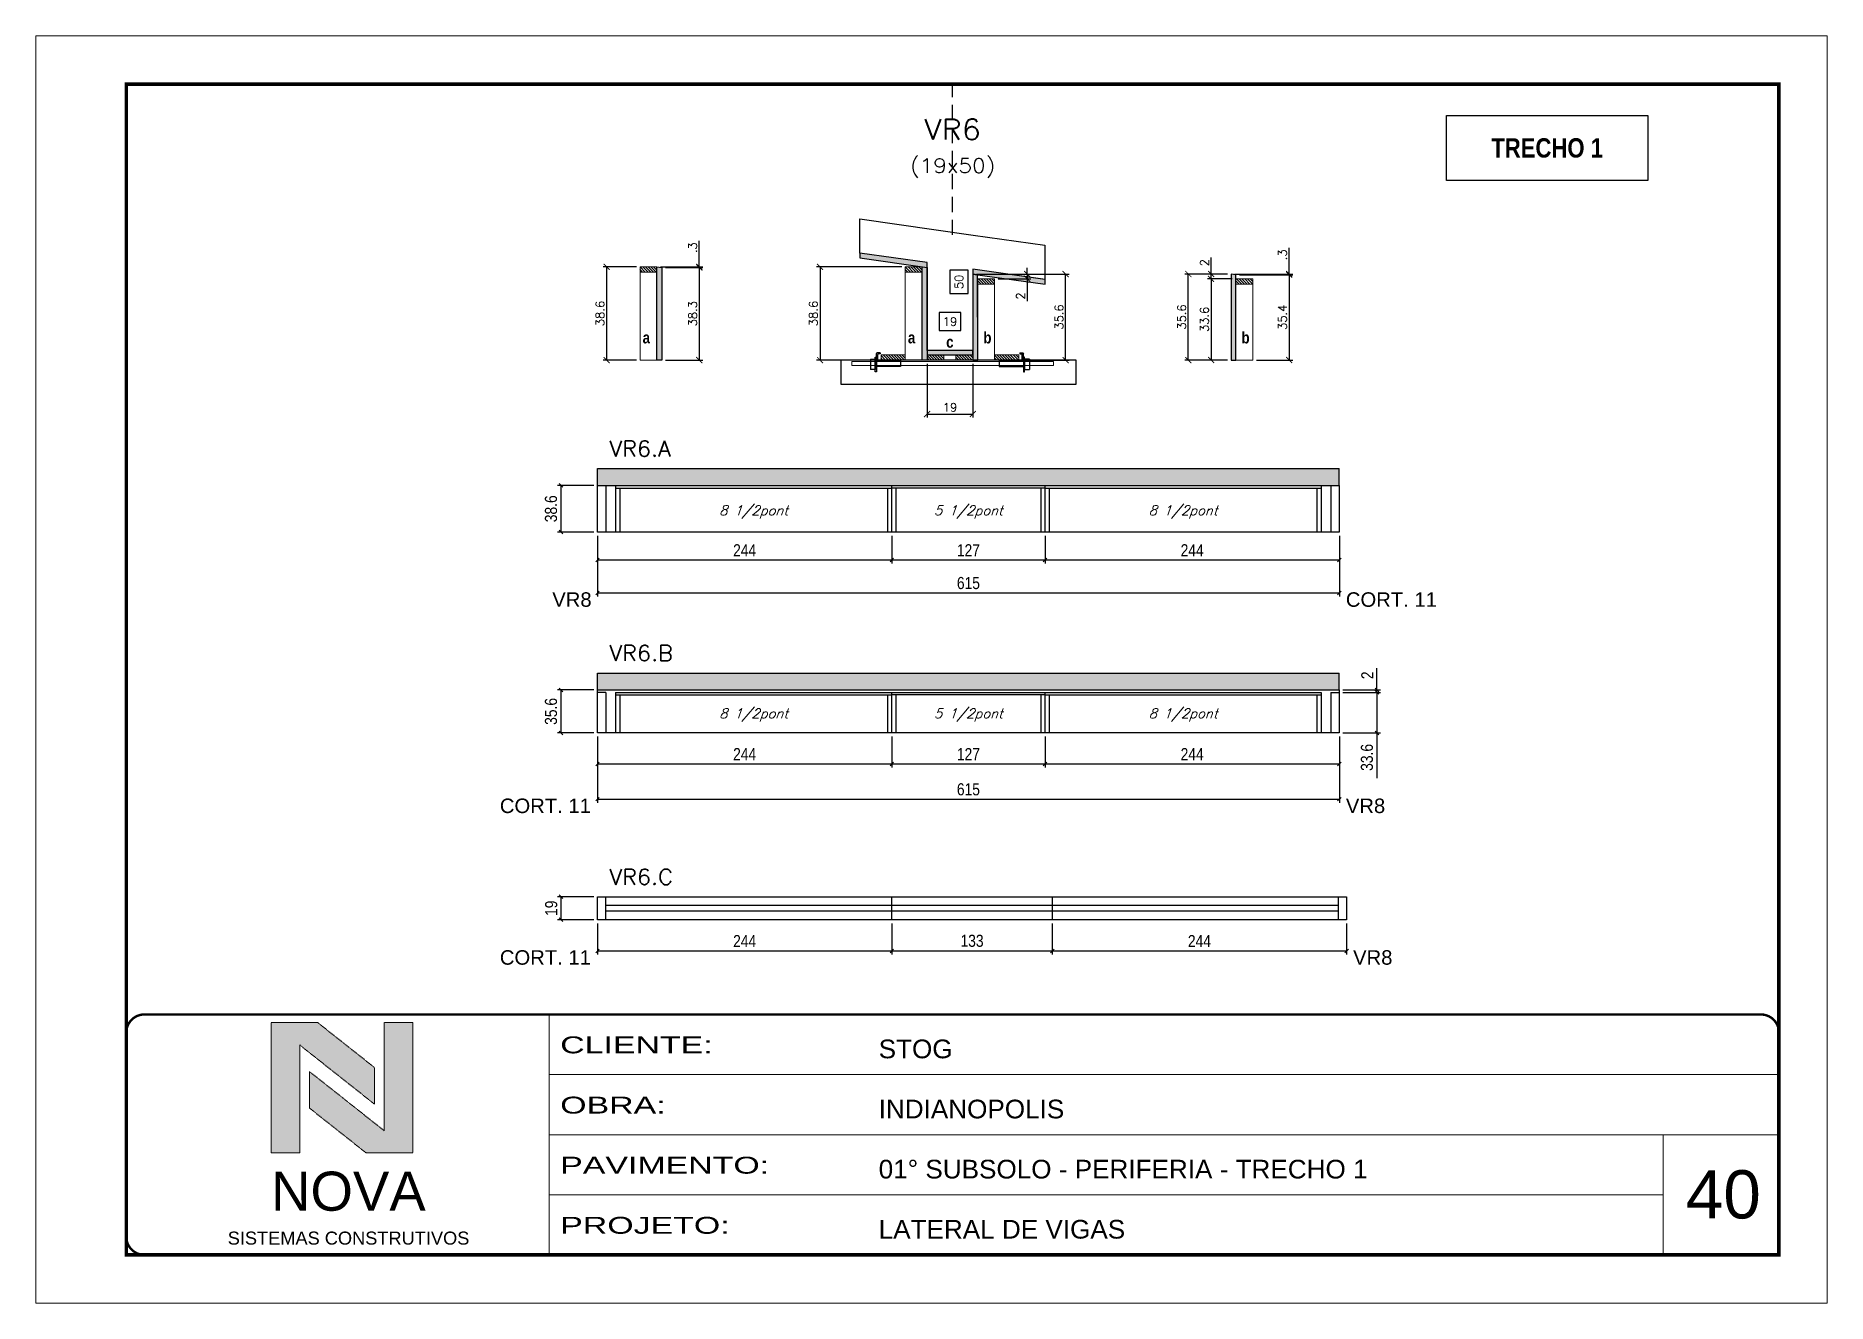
# Model space of a CAD drawing. Extents: x 0 to 6325, y 5574 to 19307.
# Drawn here: x 4755 to 6240, y 6723 to 7773 of the extents above; entities that cross this region are included whole.
import ezdxf
from ezdxf.enums import TextEntityAlignment as Align

# ---------------------------------------------------------------- set-up
doc = ezdxf.new("R2010")
doc.units = 0
for name, pattern in [('CONTINUO', [0]), ('DASHED', [0.75, 0.5, -0.25]), ('HIDDEN', [9.525, 6.35, -3.175])]:
    doc.linetypes.add(name, pattern=pattern)
for name, color, linetype in [('1', 1, 'Continuous'), ('5', 5, 'Continuous'), ('barrote', 251, 'Continuous'), ('COTA', 241, 'Continuous'), ('Cota Seção (2x)', 4, 'Continuous'), ('detalhes', 4, 'Continuous'), ('Hachura', 253, 'Continuous'), ('NOMENCLATURA', 7, 'Continuous'), ('Painéis', 200, 'Continuous'), ('presilha', 1, 'Continuous'), ('SARR_2.2x7', 40, 'Continuous'), ('SARR_3.5x7', 81, 'Continuous'), ('texto', 7, 'Continuous'), ('Texto de Titulo', 7, 'Continuous'), ('Texto Qtd Sarr', 242, 'Continuous')]:
    doc.layers.add(name, color=color, linetype=linetype)
for name, color, linetype, lineweight in [('CARIMBO', 255, 'Continuous', 9), ('CARIMBO-LEGENDA', 75, 'Continuous', 15), ('CONCRETO', 251, 'Continuous', 25), ('Folhas', 255, 'Continuous', 9), ('Madeira', 126, 'Continuous', 18), ('SARRAFO DE PRESSAO', 251, 'DASHED', 9), ('SCO-___-LAJ', 2, 'Continuous', 0), ('Texto Seção', 7, 'Continuous', 15)]:
    doc.layers.add(name, color=color, linetype=linetype, lineweight=lineweight)
doc.styles.add('arial', font='arial.ttf')
doc.styles.add('COTA TECNICA', font='techl___.ttf', dxfattribs={"height": 10})
doc.styles.add('REGUA-120', font='ROMANS.shx', dxfattribs={"height": 15})
doc.styles.add('ROMANC', font='techb___.ttf', dxfattribs={"height": 2.5})
doc.styles.add('Romans', font='romans.shx')
doc.styles.get("Standard").update_dxf_attribs({"font": 'arial.ttf'})
doc.styles.add('TECNICA', font='techb___.ttf', dxfattribs={"height": 10})
doc.styles.add('Tecnologia', font='')
doc.styles.get('Tecnologia').set_extended_font_data('Forgotten Futurist')
doc.dimstyles.new('Cota Seção (2x)', dxfattribs={"dimtxt": 7, "dimasz": 5, "dimexe": 3, "dimexo": 3, "dimgap": 2, "dimtad": 3, "dimdec": 1, "dimlfac": 0.5, "dimzin": 12, "dimdsep": 46, "dimtxsty": 'Romans', "dimblk": 'ARCHTICK', "dimcen": 0, "dimclrd": 4, "dimclre": 4, "dimclrt": 1, "dimadec": 1, "dimazin": 3, "dimtfac": 1, "dimtdec": 1, "dimtmove": 0, "dimatfit": 3, "dimldrblk": 'OBLIQUE', "dimfxl": 1, "dimtolj": 1, "dimtzin": 12, "dimarcsym": 0})
doc.dimstyles.new('Cota Seção interna', dxfattribs={"dimtxt": 7, "dimasz": 6, "dimexe": 0.18, "dimexo": 2, "dimgap": -4, "dimtad": 3, "dimdec": 1, "dimlfac": 0.5, "dimzin": 12, "dimdsep": 46, "dimtxsty": 'Romans', "dimblk": 'ARCHTICK', "dimcen": 0.09, "dimse1": 1, "dimse2": 1, "dimsd1": 1, "dimsd2": 1, "dimclrd": 180, "dimclre": 5, "dimclrt": 1, "dimadec": 0, "dimazin": 3, "dimtfac": 1, "dimtdec": 1, "dimtofl": 0, "dimtmove": 0, "dimatfit": 3, "dimldrblk": 'ARCHTICK', "dimfxl": 1, "dimtolj": 1, "dimtzin": 0, "dimarcsym": 0})
doc.dimstyles.new('PAINEL', dxfattribs={"dimtxt": 10, "dimasz": 3, "dimexe": 3, "dimexo": 3, "dimgap": 3, "dimtad": 1, "dimdec": 1, "dimzin": 12, "dimdsep": 46, "dimtxsty": 'COTA TECNICA', "dimblk1": 'OBLIQUE', "dimblk2": 'OBLIQUE', "dimsah": 1, "dimcen": 0.9, "dimclrd": 4, "dimclre": 4, "dimclrt": 240, "dimadec": 1, "dimazin": 3, "dimtfac": 1, "dimtdec": 1, "dimtmove": 0, "dimatfit": 3, "dimfxl": 1, "dimtolj": 1, "dimtzin": 12, "dimarcsym": 0})
pattern_1 = [(315, (28450.4202, -725.425), (1.12253202, 1.12253202), [])]

msp = doc.modelspace()

# ---------------------------------------------------------------- texts
at = {"layer": '5', "linetype": 'Continuous'}
for s, rotation, p in [('VR8', 359.99996, (5183.14, 7299.78)), ('CORT. 11', 0.00004, (5841.01, 7299.78)), ('CORT. 11', 359.99996, (5139.68, 7128.89)), ('VR8', 0.00004, (5841.01, 7128.89)), ('CORT. 11', 359.99996, (5139.68, 7003.24)), ('VR8', 0.00004, (5847.01, 7003.24))]:
    msp.add_text(s, height=12, rotation=rotation, dxfattribs=at).set_placement(p)
at = {"layer": 'CARIMBO', "style": 'arial'}
msp.add_text('40', height=40, dxfattribs=at).set_placement((6122.86, 6792.97))
at = {"layer": 'detalhes', "style": 'TECNICA'}
for s, p in [('a', (5258.05, 7518.02)), ('a', (5477.97, 7518.02)), ('c', (5509.67, 7514.45)), ('b', (5540.51, 7518.01)), ('b', (5754.5, 7518.01))]:
    msp.add_text(s, height=9.6, dxfattribs=at).set_placement(p)
at = {"layer": 'NOMENCLATURA', "color": 2, "insert": (6007.85, 7679.88), "char_height": 16, "attachment_point": 5, "style": 'ROMANC'}
msp.add_mtext('TRECHO 1', dxfattribs=at)
at = {"layer": 'texto', "color": 2, "char_height": 8, "attachment_point": 5, "style": 'Romans'}
for s, insert in [('{\\Q19;\\C256;8 1/2pont}', (5350.05, 7378.36)), ('{\\Q19;\\C256;5 1/2pont}', (5528.05, 7378.36)), ('{\\Q19;\\C256;8 1/2pont}', (5706.05, 7378.36)), ('{\\Q19;\\C256;8 1/2pont}', (5350.05, 7210.1)), ('{\\Q19;\\C256;5 1/2pont}', (5528.05, 7210.1)), ('{\\Q19;\\C256;8 1/2pont}', (5706.05, 7210.1))]:
    msp.add_mtext(s, dxfattribs=dict(at, insert=insert))
at = {"layer": 'Texto Seção', "style": 'REGUA-120', "width": 1.05}
for s, p in [('VR6.A', (5230.55, 7424.31)), ('VR6.B', (5230.55, 7254.9)), ('VR6.C', (5230.55, 7069.5))]:
    msp.add_text(s, height=13, dxfattribs=at).set_placement(p)

# ---------------------------------------------------------------- blocks, each defined once
blk = doc.blocks.new('A$C64660E27')
at = {"layer": 'COTA', "true_color": 0x1a1a1a}
h = blk.add_hatch(color=250, dxfattribs=at)
h.dxf.hatch_style = 1
h.paths.add_polyline_path([(185.4, -11.6), (142.4, -11.6), (142.4, -131.6), (168.8, -131.6), (168.8, -32.2), (237.7, -86.7), (237.7, -53)])
at = {"layer": 'COTA'}
h = blk.add_hatch(color=20, dxfattribs=at)
h.dxf.hatch_style = 1
h.paths.add_polyline_path([(273, -11.4), (246.6, -11.4), (246.6, -111.1), (177.7, -56.6), (177.7, -90.2), (230, -131.6), (273, -131.6)])
for p, q in [((142.4, -131.6), (142.4, -11.6)), ((142.4, -11.6), (185.4, -11.6)), ((185.4, -11.6), (237.7, -53)), ((273, -11.4), (246.6, -11.4)), ((246.6, -111.1), (246.6, -11.4)), ((273, -11.4), (273, -131.6)), ((168.8, -32.2), (237.7, -86.7)), ((168.8, -131.6), (168.8, -32.2)), ((246.6, -111.1), (177.7, -56.6)), ((177.7, -90.2), (177.7, -56.6)), ((237.7, -86.7), (237.7, -53)), ((230, -131.6), (177.7, -90.2)), ((142.4, -131.6), (168.8, -131.6)), ((273, -131.6), (230, -131.6))]:
    blk.add_line(p, q)
at = {"layer": 'CARIMBO-LEGENDA', "color": 7, "linetype": 'Continuous', "ltscale": 100, "style": 'arial'}
blk.add_text('NOVA', height=36, dxfattribs=at).set_placement((142.4, -184.8))
at = {"layer": 'CARIMBO-LEGENDA', "color": 7, "linetype": 'Continuous', "style": 'arial'}
blk.add_text('SISTEMAS CONSTRUTIVOS', height=12, dxfattribs=at).set_placement((102.5, -216))
blk = doc.blocks.new('9999999999')
at = {"color": 30, "linetype": 'CONTINUO'}
for p, q in [((98564.6, 34230.2), (98564.6, 34429.4)), ((98564.6, 34379.6), (99584, 34379.6)), ((98564.6, 34329.8), (99488, 34329.8)), ((99584, 34329.8), (99488, 34329.8)), ((99488, 34329.8), (99488, 34230.2)), ((98564.6, 34280), (99488, 34280))]:
    blk.add_line(p, q, dxfattribs=at)
at = {"color": 30, "linetype": 'CONTINUO', "const_width": 2}
blk.add_lwpolyline([(99584, 34230.2), (99584, 34414.4, 0.414214), (99569, 34429.4), (98229, 34429.4, 0.414214), (98214, 34414.4), (98214, 34245.2, 0.414214), (98229, 34230.2), (99584, 34230.2)], format="xyb", dxfattribs=at)
at = {"layer": 'Folhas'}
blk.add_lwpolyline([(98139, 34190.2), (99624, 34190.2), (99624, 35240.2), (98139, 35240.2)], close=True, dxfattribs=at)
at = {"layer": 'Folhas', "color": 30, "const_width": 3}
blk.add_lwpolyline([(98214, 34230.2), (99584, 34230.2), (99584, 35200.2), (98214, 35200.2)], close=True, dxfattribs=at)
at = {"xscale": 0.9, "yscale": 0.9, "zscale": 0.9}
blk.add_blockref('A$C64660E27', (98205.8, 34433.1), dxfattribs=at)
at = {"color": 7, "linetype": 'Continuous', "ltscale": 5, "style": 'arial'}
for s, height, p in [('STOG', 15.48, (98837.7, 34393.1)), ('INDIANOPOLIS', 15.483, (98837.7, 34343.3)), ('01° SUBSOLO - PERIFERIA - TRECHO 1', 15.483, (98837.7, 34293.5)), ('LATERAL DE VIGAS', 15.483, (98837.7, 34243.7))]:
    blk.add_text(s, height=height, dxfattribs=at).set_placement(p)
at = {"layer": 'Folhas', "color": 7, "style": 'Tecnologia', "width": 1.5}
for s, p in [('CLIENTE:', (98573.7, 34397.2)), ('OBRA:', (98573.7, 34347.3)), ('PAVIMENTO:', (98573.7, 34297.5)), ('PROJETO:', (98573.7, 34247.7))]:
    blk.add_text(s, height=14, dxfattribs=at).set_placement(p)
blk = doc.blocks.new('titulo1')
at = {"layer": 'Defpoints', "color": 252, "linetype": 'HIDDEN', "ltscale": 2}
blk.add_line((0, 0), (0, 125), dxfattribs=at)
at = {"layer": 'Defpoints', "style": 'Romans', "oblique": 15}
blk.add_attdef('FOLHA', text='', height=10, dxfattribs=at).set_placement((0, 15.6), align=Align.MIDDLE_CENTER)
at = {"layer": 'Texto Qtd Sarr', "color": 3, "style": 'Romans', "oblique": 15}
for tag, height, p in [('TITULO', 17, (0, 71.4)), ('SEÇÃO', 12, (0, 41.5))]:
    blk.add_attdef(tag, text='', height=height, dxfattribs=at).set_placement(p, align=Align.MIDDLE_CENTER)
blk = doc.blocks.new('_ArchTick')
at = {"color": 0, "linetype": 'ByBlock', "const_width": 0.15}
blk.add_lwpolyline([(-0.5, -0.5), (0.5, 0.5)], dxfattribs=at)
blk = doc.blocks.new('*D2952')
at = {"layer": 'COTA', "color": 4, "lineweight": -2, "transparency": 16777216}
for p, q in [((5534.8, 7575.5), (5611.7, 7575.5)), ((5608.7, 7504.2), (5608.7, 7575.5)), ((5568.4, 7504.2), (5611.7, 7504.2))]:
    blk.add_line(p, q, dxfattribs=at)
at = {"layer": 'Defpoints', "color": 0, "transparency": 16777216}
for p in [(5531.8, 7575.5), (5608.7, 7575.5), (5565.4, 7504.2)]:
    blk.add_point(p, dxfattribs=at)
at = {"layer": 'COTA', "color": 4, "lineweight": -2, "transparency": 16777216, "xscale": 5, "yscale": 5, "zscale": 5}
for p, rotation in [((5608.7, 7575.5), 90), ((5608.7, 7504.2), 270)]:
    blk.add_blockref('_ArchTick', p, dxfattribs=dict(at, rotation=rotation))
at = {"layer": 'COTA', "color": 1, "transparency": 16777216, "insert": (5603.2, 7539.9), "char_height": 7, "attachment_point": 5, "rotation": 90, "style": 'Romans'}
blk.add_mtext('\\A1;35.6', dxfattribs=at)
blk = doc.blocks.new('_Oblique')
at = {"layer": '1', "color": 0, "lineweight": -2}
blk.add_line((-0.5, -0.5), (0.5, 0.5), dxfattribs=at)
blk = doc.blocks.new('*D2953')
at = {"layer": 'Cota Seção (2x)', "color": 180, "lineweight": -2, "transparency": 16777216}
for p, q in [((5527.8, 7578.7), (5512.8, 7578.7)), ((5512.8, 7578.7), (5512.8, 7559.4)), ((5527.8, 7559.4), (5527.8, 7578.7)), ((5512.8, 7559.4), (5527.8, 7559.4))]:
    blk.add_line(p, q, dxfattribs=at)
at = {"layer": 'Defpoints', "color": 0, "transparency": 16777216}
for p in [(5501.1, 7612.2), (5531.8, 7612.2), (5531.8, 7512.2)]:
    blk.add_point(p, dxfattribs=at)
at = {"layer": 'Cota Seção (2x)', "color": 1, "transparency": 16777216, "insert": (5520.3, 7569), "char_height": 7, "attachment_point": 5, "rotation": 90, "style": 'Romans'}
blk.add_mtext('\\A1;50', dxfattribs=at)
blk = doc.blocks.new('*D2954')
at = {"layer": 'COTA', "color": 4, "lineweight": -2, "transparency": 16777216}
for p, q in [((5472.8, 7581.5), (5402.1, 7581.5)), ((5405.1, 7581.5), (5405.1, 7504.2)), ((5457.2, 7504.2), (5402.1, 7504.2))]:
    blk.add_line(p, q, dxfattribs=at)
at = {"layer": 'Defpoints', "color": 0, "transparency": 16777216}
for p in [(5475.8, 7581.5), (5405.1, 7504.2), (5460.2, 7504.2)]:
    blk.add_point(p, dxfattribs=at)
at = {"layer": 'COTA', "color": 4, "lineweight": -2, "transparency": 16777216, "xscale": 5, "yscale": 5, "zscale": 5}
for p, rotation in [((5405.1, 7581.5), 90), ((5405.1, 7504.2), 270)]:
    blk.add_blockref('_ArchTick', p, dxfattribs=dict(at, rotation=rotation))
at = {"layer": 'COTA', "color": 1, "transparency": 16777216, "insert": (5399.6, 7542.8), "char_height": 7, "attachment_point": 5, "rotation": 90, "style": 'Romans'}
blk.add_mtext('\\A1;38.6', dxfattribs=at)
blk = doc.blocks.new('PRESILHA METÁLICA 1')
at = {"layer": 'presilha'}
for p, q in [((0, 13), (6, 13)), ((0, 13), (0, 0)), ((6, 0), (0, 0)), ((6, 15.5), (7.5, 15.5)), ((6, -2.5), (6, 15.5)), ((6, 13), (6, 0)), ((7.5, 10.6), (7.5, 19.9)), ((7.5, 15.5), (7.5, -2.5)), ((37.5, 4.1), (7.5, 4.1)), ((12, 21), (8.6, 21)), ((9, 11.6), (9, 18.9)), ((12, 19.5), (9.6, 19.5)), ((37.5, 11), (9.6, 11)), ((12, 21), (12, 19.5)), ((37.5, 11), (37.5, 4.1)), ((7.5, -2.5), (6, -2.5))]:
    blk.add_line(p, q, dxfattribs=at)
for centre, radius, start, end in [((8.6, 19.9), 1.14, 90, 180), ((9.6, 18.9), 0.57, 90, 180), ((9.6, 11.6), 0.57, 180, 270)]:
    blk.add_arc(centre, radius, start, end, dxfattribs=at)
blk = doc.blocks.new('*D2955')
at = {"layer": 'COTA', "color": 4, "lineweight": -2, "transparency": 16777216}
for p, q in [((5493.8, 7501.2), (5493.8, 7456.5)), ((5531.8, 7501.2), (5531.8, 7456.5)), ((5493.8, 7459.5), (5531.8, 7459.5))]:
    blk.add_line(p, q, dxfattribs=at)
at = {"layer": 'Defpoints', "color": 0, "transparency": 16777216}
for p in [(5493.8, 7504.2), (5531.8, 7504.2), (5531.8, 7459.5)]:
    blk.add_point(p, dxfattribs=at)
at = {"layer": 'COTA', "color": 4, "lineweight": -2, "transparency": 16777216, "xscale": 5, "yscale": 5, "zscale": 5, "rotation": 180}
blk.add_blockref('_ArchTick', (5493.8, 7459.5), dxfattribs=at)
at = {"layer": 'COTA', "color": 4, "lineweight": -2, "transparency": 16777216, "xscale": 5, "yscale": 5, "zscale": 5}
blk.add_blockref('_ArchTick', (5531.8, 7459.5), dxfattribs=at)
at = {"layer": 'COTA', "color": 1, "transparency": 16777216, "insert": (5512.8, 7465), "char_height": 7, "attachment_point": 5, "style": 'Romans'}
blk.add_mtext('\\A1;19', dxfattribs=at)
blk = doc.blocks.new('*D2956')
at = {"layer": 'Cota Seção (2x)', "color": 180, "lineweight": -2, "transparency": 16777216}
for p, q in [((5521.8, 7543.6), (5503.8, 7543.6)), ((5503.8, 7543.6), (5503.8, 7528.6)), ((5521.8, 7528.6), (5521.8, 7543.6)), ((5503.8, 7528.6), (5521.8, 7528.6))]:
    blk.add_line(p, q, dxfattribs=at)
at = {"layer": 'Defpoints', "color": 0, "transparency": 16777216}
for p in [(5493.8, 7524.6), (5531.8, 7524.6), (5531.8, 7524.6)]:
    blk.add_point(p, dxfattribs=at)
at = {"layer": 'Cota Seção (2x)', "color": 1, "transparency": 16777216, "insert": (5512.8, 7536.1), "char_height": 7, "attachment_point": 5, "style": 'Romans'}
blk.add_mtext('\\A1;19', dxfattribs=at)
blk = doc.blocks.new('*D2957')
at = {"layer": 'COTA', "color": 4, "lineweight": -2, "transparency": 16777216}
for p, q in [((5534.8, 7575.5), (5579.8, 7575.5)), ((5576.8, 7575.5), (5576.8, 7580.5)), ((5576.8, 7575.5), (5576.8, 7571.6)), ((5552.8, 7571.6), (5579.8, 7571.6)), ((5576.8, 7571.6), (5576.8, 7552.9))]:
    blk.add_line(p, q, dxfattribs=at)
at = {"layer": 'Defpoints', "color": 0, "transparency": 16777216}
for p in [(5531.8, 7575.5), (5549.8, 7571.6), (5576.8, 7571.6)]:
    blk.add_point(p, dxfattribs=at)
at = {"layer": 'COTA', "color": 4, "lineweight": -2, "transparency": 16777216, "xscale": 5, "yscale": 5, "zscale": 5}
for p, rotation in [((5576.8, 7575.5), 270), ((5576.8, 7571.6), 90)]:
    blk.add_blockref('_ArchTick', p, dxfattribs=dict(at, rotation=rotation))
at = {"layer": 'COTA', "color": 1, "transparency": 16777216, "insert": (5571.3, 7557.2), "char_height": 7, "attachment_point": 5, "rotation": 90, "style": 'Romans'}
blk.add_mtext('\\A1;2', dxfattribs=at)
blk = doc.blocks.new('*D2958')
at = {"layer": 'COTA', "color": 4, "lineweight": -2, "transparency": 16777216}
for p, q in [((5252.9, 7581.5), (5225.2, 7581.5)), ((5228.2, 7581.5), (5228.2, 7504.2)), ((5252.9, 7504.2), (5225.2, 7504.2))]:
    blk.add_line(p, q, dxfattribs=at)
at = {"layer": 'Defpoints', "color": 0, "transparency": 16777216}
for p in [(5255.9, 7581.5), (5228.2, 7504.2), (5255.9, 7504.2)]:
    blk.add_point(p, dxfattribs=at)
at = {"layer": 'COTA', "color": 4, "lineweight": -2, "transparency": 16777216, "xscale": 5, "yscale": 5, "zscale": 5}
for p, rotation in [((5228.2, 7581.5), 90), ((5228.2, 7504.2), 270)]:
    blk.add_blockref('_ArchTick', p, dxfattribs=dict(at, rotation=rotation))
at = {"layer": 'COTA', "color": 1, "transparency": 16777216, "insert": (5222.7, 7542.8), "char_height": 7, "attachment_point": 5, "rotation": 90, "style": 'Romans'}
blk.add_mtext('\\A1;38.6', dxfattribs=at)
blk = doc.blocks.new('*D2932')
at = {"layer": 'COTA', "color": 4, "lineweight": -2, "transparency": 16777216}
for p, q in [((5305, 7581.5), (5305, 7603.1)), ((5272.9, 7581.5), (5308, 7581.5)), ((5276.9, 7580.9), (5308, 7580.9)), ((5305, 7580.9), (5305, 7581.5)), ((5305, 7580.9), (5305, 7575.9))]:
    blk.add_line(p, q, dxfattribs=at)
at = {"layer": 'Defpoints', "color": 0, "transparency": 16777216}
for p in [(5269.9, 7581.5), (5273.9, 7580.9), (5305, 7581.5)]:
    blk.add_point(p, dxfattribs=at)
at = {"layer": 'COTA', "color": 4, "lineweight": -2, "transparency": 16777216, "xscale": 5, "yscale": 5, "zscale": 5}
for p, rotation in [((5305, 7581.5), 270), ((5305, 7580.9), 90)]:
    blk.add_blockref('_ArchTick', p, dxfattribs=dict(at, rotation=rotation))
at = {"layer": 'COTA', "color": 1, "transparency": 16777216, "insert": (5299.5, 7597.3), "char_height": 7, "attachment_point": 5, "rotation": 90, "style": 'Romans'}
blk.add_mtext('\\A1;.3', dxfattribs=at)
blk = doc.blocks.new('*D2933')
at = {"layer": 'COTA', "color": 4, "lineweight": -2, "transparency": 16777216}
for p, q in [((5276.9, 7580.9), (5308, 7580.9)), ((5305, 7580.9), (5305, 7504.2)), ((5276.9, 7504.2), (5308, 7504.2))]:
    blk.add_line(p, q, dxfattribs=at)
at = {"layer": 'Defpoints', "color": 0, "transparency": 16777216}
for p in [(5273.9, 7580.9), (5273.9, 7504.2), (5305, 7504.2)]:
    blk.add_point(p, dxfattribs=at)
at = {"layer": 'COTA', "color": 4, "lineweight": -2, "transparency": 16777216, "xscale": 5, "yscale": 5, "zscale": 5}
for p, rotation in [((5305, 7580.9), 90), ((5305, 7504.2), 270)]:
    blk.add_blockref('_ArchTick', p, dxfattribs=dict(at, rotation=rotation))
at = {"layer": 'COTA', "color": 1, "transparency": 16777216, "insert": (5299.5, 7542.6), "char_height": 7, "attachment_point": 5, "rotation": 90, "style": 'Romans'}
blk.add_mtext('\\A1;38.3', dxfattribs=at)
blk = doc.blocks.new('*D2934')
at = {"layer": 'COTA', "color": 4, "lineweight": -2, "transparency": 16777216}
for p, q in [((5742.8, 7575.5), (5707.4, 7575.5)), ((5710.4, 7504.2), (5710.4, 7575.5)), ((5742.8, 7504.2), (5707.4, 7504.2))]:
    blk.add_line(p, q, dxfattribs=at)
at = {"layer": 'Defpoints', "color": 0, "transparency": 16777216}
for p in [(5710.4, 7575.5), (5745.8, 7575.5), (5745.8, 7504.2)]:
    blk.add_point(p, dxfattribs=at)
at = {"layer": 'COTA', "color": 4, "lineweight": -2, "transparency": 16777216, "xscale": 5, "yscale": 5, "zscale": 5}
for p, rotation in [((5710.4, 7575.5), 90), ((5710.4, 7504.2), 270)]:
    blk.add_blockref('_ArchTick', p, dxfattribs=dict(at, rotation=rotation))
at = {"layer": 'COTA', "color": 1, "transparency": 16777216, "insert": (5704.9, 7539.9), "char_height": 7, "attachment_point": 5, "rotation": 90, "style": 'Romans'}
blk.add_mtext('\\A1;35.6', dxfattribs=at)
blk = doc.blocks.new('*D2935')
at = {"layer": 'COTA', "color": 4, "lineweight": -2, "transparency": 16777216}
for p, q in [((5794, 7575.5), (5794, 7597.2)), ((5748.8, 7575.5), (5797, 7575.5)), ((5752.7, 7574.9), (5797, 7574.9)), ((5794, 7574.9), (5794, 7575.5)), ((5794, 7574.9), (5794, 7569.9))]:
    blk.add_line(p, q, dxfattribs=at)
at = {"layer": 'Defpoints', "color": 0, "transparency": 16777216}
for p in [(5745.8, 7575.5), (5749.7, 7574.9), (5794, 7575.5)]:
    blk.add_point(p, dxfattribs=at)
at = {"layer": 'COTA', "color": 4, "lineweight": -2, "transparency": 16777216, "xscale": 5, "yscale": 5, "zscale": 5}
for p, rotation in [((5794, 7575.5), 270), ((5794, 7574.9), 90)]:
    blk.add_blockref('_ArchTick', p, dxfattribs=dict(at, rotation=rotation))
at = {"layer": 'COTA', "color": 1, "transparency": 16777216, "insert": (5788.5, 7591.3), "char_height": 7, "attachment_point": 5, "rotation": 90, "style": 'Romans'}
blk.add_mtext('\\A1;.3', dxfattribs=at)
blk = doc.blocks.new('*D2936')
at = {"layer": 'COTA', "color": 4, "lineweight": -2, "transparency": 16777216}
for p, q in [((5752.7, 7574.9), (5797, 7574.9)), ((5794, 7574.9), (5794, 7504.2)), ((5766.8, 7504.2), (5797, 7504.2))]:
    blk.add_line(p, q, dxfattribs=at)
at = {"layer": 'Defpoints', "color": 0, "transparency": 16777216}
for p in [(5749.7, 7574.9), (5763.8, 7504.2), (5794, 7504.2)]:
    blk.add_point(p, dxfattribs=at)
at = {"layer": 'COTA', "color": 4, "lineweight": -2, "transparency": 16777216, "xscale": 5, "yscale": 5, "zscale": 5}
for p, rotation in [((5794, 7574.9), 90), ((5794, 7504.2), 270)]:
    blk.add_blockref('_ArchTick', p, dxfattribs=dict(at, rotation=rotation))
at = {"layer": 'COTA', "color": 1, "transparency": 16777216, "insert": (5788.5, 7539.6), "char_height": 7, "attachment_point": 5, "rotation": 90, "style": 'Romans'}
blk.add_mtext('\\A1;35.4', dxfattribs=at)
blk = doc.blocks.new('*D2937')
at = {"layer": 'COTA', "color": 4, "lineweight": -2, "transparency": 16777216}
for p, q in [((5729.3, 7575.5), (5729.3, 7589.2)), ((5742.8, 7575.5), (5726.3, 7575.5)), ((5729.3, 7571.5), (5729.3, 7575.5)), ((5746.8, 7571.5), (5726.3, 7571.5))]:
    blk.add_line(p, q, dxfattribs=at)
at = {"layer": 'Defpoints', "color": 0, "transparency": 16777216}
for p in [(5729.3, 7575.5), (5745.8, 7575.5), (5749.8, 7571.5)]:
    blk.add_point(p, dxfattribs=at)
at = {"layer": 'COTA', "color": 4, "lineweight": -2, "transparency": 16777216, "xscale": 5, "yscale": 5, "zscale": 5}
for p, rotation in [((5729.3, 7575.5), 90), ((5729.3, 7571.5), 270)]:
    blk.add_blockref('_ArchTick', p, dxfattribs=dict(at, rotation=rotation))
at = {"layer": 'COTA', "color": 1, "transparency": 16777216, "insert": (5723.8, 7584.8), "char_height": 7, "attachment_point": 5, "rotation": 90, "style": 'Romans'}
blk.add_mtext('\\A1;2', dxfattribs=at)
blk = doc.blocks.new('*D2938')
at = {"layer": 'COTA', "color": 4, "lineweight": -2, "transparency": 16777216}
for p, q in [((5746.8, 7571.5), (5726.3, 7571.5)), ((5729.3, 7571.5), (5729.3, 7504.2)), ((5742.8, 7504.2), (5726.3, 7504.2))]:
    blk.add_line(p, q, dxfattribs=at)
at = {"layer": 'Defpoints', "color": 0, "transparency": 16777216}
for p in [(5749.8, 7571.5), (5729.3, 7504.2), (5745.8, 7504.2)]:
    blk.add_point(p, dxfattribs=at)
at = {"layer": 'COTA', "color": 4, "lineweight": -2, "transparency": 16777216, "xscale": 5, "yscale": 5, "zscale": 5}
for p, rotation in [((5729.3, 7571.5), 90), ((5729.3, 7504.2), 270)]:
    blk.add_blockref('_ArchTick', p, dxfattribs=dict(at, rotation=rotation))
at = {"layer": 'COTA', "color": 1, "transparency": 16777216, "insert": (5723.8, 7537.9), "char_height": 7, "attachment_point": 5, "rotation": 90, "style": 'Romans'}
blk.add_mtext('\\A1;33.6', dxfattribs=at)
blk = doc.blocks.new('*D2946')
at = {"layer": 'COTA', "color": 4, "lineweight": -2, "transparency": 16777216}
for p, q in [((5217.6, 7400.3), (5187.4, 7400.3)), ((5190.4, 7361.7), (5190.4, 7400.3)), ((5217.6, 7361.7), (5187.4, 7361.7))]:
    blk.add_line(p, q, dxfattribs=at)
at = {"layer": 'Defpoints', "color": 0, "transparency": 16777216}
for p in [(5190.4, 7400.3), (5220.6, 7400.3), (5220.6, 7361.7)]:
    blk.add_point(p, dxfattribs=at)
at = {"layer": 'COTA', "color": 4, "lineweight": -2, "transparency": 16777216, "xscale": 3, "yscale": 3, "zscale": 3}
for p, rotation in [((5190.4, 7400.3), 90), ((5190.4, 7361.7), 270)]:
    blk.add_blockref('_Oblique', p, dxfattribs=dict(at, rotation=rotation))
at = {"layer": 'COTA', "color": 240, "transparency": 16777216, "insert": (5182.1, 7381), "char_height": 10, "attachment_point": 5, "rotation": 90, "style": 'COTA TECNICA'}
blk.add_mtext('\\A1;38.6', dxfattribs=at)
blk = doc.blocks.new('*D4119')
at = {"layer": 'COTA', "color": 4, "lineweight": -2, "transparency": 16777216}
for p, q in [((5220.6, 7358.7), (5220.6, 7335.6)), ((5464.6, 7358.7), (5464.6, 7335.6)), ((5220.6, 7338.6), (5464.6, 7338.6))]:
    blk.add_line(p, q, dxfattribs=at)
at = {"layer": 'Defpoints', "color": 0, "transparency": 16777216}
for p in [(5220.6, 7361.7), (5464.6, 7361.7), (5464.6, 7338.6)]:
    blk.add_point(p, dxfattribs=at)
at = {"layer": 'COTA', "color": 4, "lineweight": -2, "transparency": 16777216, "xscale": 3, "yscale": 3, "zscale": 3, "rotation": 180}
blk.add_blockref('_Oblique', (5220.6, 7338.6), dxfattribs=at)
at = {"layer": 'COTA', "color": 4, "lineweight": -2, "transparency": 16777216, "xscale": 3, "yscale": 3, "zscale": 3}
blk.add_blockref('_Oblique', (5464.6, 7338.6), dxfattribs=at)
at = {"layer": 'COTA', "color": 240, "transparency": 16777216, "insert": (5342.6, 7346.6), "char_height": 10, "attachment_point": 5, "style": 'COTA TECNICA'}
blk.add_mtext('\\A1;244', dxfattribs=at)
blk = doc.blocks.new('*D4120')
at = {"layer": 'COTA', "color": 4, "lineweight": -2, "transparency": 16777216}
for p, q in [((5464.6, 7358.7), (5464.6, 7335.6)), ((5591.6, 7358.7), (5591.6, 7335.6)), ((5464.6, 7338.6), (5591.6, 7338.6))]:
    blk.add_line(p, q, dxfattribs=at)
at = {"layer": 'Defpoints', "color": 0, "transparency": 16777216}
for p in [(5464.6, 7361.7), (5591.6, 7361.7), (5591.6, 7338.6)]:
    blk.add_point(p, dxfattribs=at)
at = {"layer": 'COTA', "color": 4, "lineweight": -2, "transparency": 16777216, "xscale": 3, "yscale": 3, "zscale": 3, "rotation": 180}
blk.add_blockref('_Oblique', (5464.6, 7338.6), dxfattribs=at)
at = {"layer": 'COTA', "color": 4, "lineweight": -2, "transparency": 16777216, "xscale": 3, "yscale": 3, "zscale": 3}
blk.add_blockref('_Oblique', (5591.6, 7338.6), dxfattribs=at)
at = {"layer": 'COTA', "color": 240, "transparency": 16777216, "insert": (5528.1, 7346.6), "char_height": 10, "attachment_point": 5, "style": 'COTA TECNICA'}
blk.add_mtext('\\A1;127', dxfattribs=at)
blk = doc.blocks.new('*D4121')
at = {"layer": 'COTA', "color": 4, "lineweight": -2, "transparency": 16777216}
for p, q in [((5591.6, 7358.7), (5591.6, 7335.6)), ((5835.6, 7358.7), (5835.6, 7335.6)), ((5591.6, 7338.6), (5835.6, 7338.6))]:
    blk.add_line(p, q, dxfattribs=at)
at = {"layer": 'Defpoints', "color": 0, "transparency": 16777216}
for p in [(5591.6, 7361.7), (5835.6, 7361.7), (5835.6, 7338.6)]:
    blk.add_point(p, dxfattribs=at)
at = {"layer": 'COTA', "color": 4, "lineweight": -2, "transparency": 16777216, "xscale": 3, "yscale": 3, "zscale": 3, "rotation": 180}
blk.add_blockref('_Oblique', (5591.6, 7338.6), dxfattribs=at)
at = {"layer": 'COTA', "color": 4, "lineweight": -2, "transparency": 16777216, "xscale": 3, "yscale": 3, "zscale": 3}
blk.add_blockref('_Oblique', (5835.6, 7338.6), dxfattribs=at)
at = {"layer": 'COTA', "color": 240, "transparency": 16777216, "insert": (5713.6, 7346.6), "char_height": 10, "attachment_point": 5, "style": 'COTA TECNICA'}
blk.add_mtext('\\A1;244', dxfattribs=at)
blk = doc.blocks.new('*D4122')
at = {"layer": 'COTA', "color": 4, "lineweight": -2, "transparency": 16777216}
for p, q in [((5220.6, 7358.7), (5220.6, 7308.3)), ((5835.6, 7358.7), (5835.6, 7308.3)), ((5220.6, 7311.3), (5835.6, 7311.3))]:
    blk.add_line(p, q, dxfattribs=at)
at = {"layer": 'Defpoints', "color": 0, "transparency": 16777216}
for p in [(5220.6, 7361.7), (5835.6, 7361.7), (5835.6, 7311.3)]:
    blk.add_point(p, dxfattribs=at)
at = {"layer": 'COTA', "color": 4, "lineweight": -2, "transparency": 16777216, "xscale": 3, "yscale": 3, "zscale": 3, "rotation": 180}
blk.add_blockref('_Oblique', (5220.6, 7311.3), dxfattribs=at)
at = {"layer": 'COTA', "color": 4, "lineweight": -2, "transparency": 16777216, "xscale": 3, "yscale": 3, "zscale": 3}
blk.add_blockref('_Oblique', (5835.6, 7311.3), dxfattribs=at)
at = {"layer": 'COTA', "color": 240, "transparency": 16777216, "insert": (5528.1, 7319.4), "char_height": 10, "attachment_point": 5, "style": 'COTA TECNICA'}
blk.add_mtext('\\A1;615', dxfattribs=at)
blk = doc.blocks.new('*D2947')
at = {"layer": 'COTA', "color": 4, "lineweight": -2, "transparency": 16777216}
for p, q in [((5217.6, 7230.9), (5187.4, 7230.9)), ((5190.4, 7195.3), (5190.4, 7230.9)), ((5217.6, 7195.3), (5187.4, 7195.3))]:
    blk.add_line(p, q, dxfattribs=at)
at = {"layer": 'Defpoints', "color": 0, "transparency": 16777216}
for p in [(5190.4, 7230.9), (5220.6, 7230.9), (5220.6, 7195.3)]:
    blk.add_point(p, dxfattribs=at)
at = {"layer": 'COTA', "color": 4, "lineweight": -2, "transparency": 16777216, "xscale": 3, "yscale": 3, "zscale": 3}
for p, rotation in [((5190.4, 7230.9), 90), ((5190.4, 7195.3), 270)]:
    blk.add_blockref('_Oblique', p, dxfattribs=dict(at, rotation=rotation))
at = {"layer": 'COTA', "color": 240, "transparency": 16777216, "insert": (5182.1, 7213.1), "char_height": 10, "attachment_point": 5, "rotation": 90, "style": 'COTA TECNICA'}
blk.add_mtext('\\A1;35.6', dxfattribs=at)
blk = doc.blocks.new('*D4110')
at = {"layer": 'COTA', "color": 4, "lineweight": -2, "transparency": 16777216}
for p, q in [((5220.6, 7192.3), (5220.6, 7166.6)), ((5464.6, 7192.3), (5464.6, 7166.6)), ((5220.6, 7169.6), (5464.6, 7169.6))]:
    blk.add_line(p, q, dxfattribs=at)
at = {"layer": 'Defpoints', "color": 0, "transparency": 16777216}
for p in [(5220.6, 7195.3), (5464.6, 7195.3), (5464.6, 7169.6)]:
    blk.add_point(p, dxfattribs=at)
at = {"layer": 'COTA', "color": 4, "lineweight": -2, "transparency": 16777216, "xscale": 3, "yscale": 3, "zscale": 3, "rotation": 180}
blk.add_blockref('_Oblique', (5220.6, 7169.6), dxfattribs=at)
at = {"layer": 'COTA', "color": 4, "lineweight": -2, "transparency": 16777216, "xscale": 3, "yscale": 3, "zscale": 3}
blk.add_blockref('_Oblique', (5464.6, 7169.6), dxfattribs=at)
at = {"layer": 'COTA', "color": 240, "transparency": 16777216, "insert": (5342.6, 7177.7), "char_height": 10, "attachment_point": 5, "style": 'COTA TECNICA'}
blk.add_mtext('\\A1;244', dxfattribs=at)
blk = doc.blocks.new('*D4111')
at = {"layer": 'COTA', "color": 4, "lineweight": -2, "transparency": 16777216}
for p, q in [((5464.6, 7192.3), (5464.6, 7166.6)), ((5591.6, 7192.3), (5591.6, 7166.6)), ((5464.6, 7169.6), (5591.6, 7169.6))]:
    blk.add_line(p, q, dxfattribs=at)
at = {"layer": 'Defpoints', "color": 0, "transparency": 16777216}
for p in [(5464.6, 7195.3), (5591.6, 7195.3), (5591.6, 7169.6)]:
    blk.add_point(p, dxfattribs=at)
at = {"layer": 'COTA', "color": 4, "lineweight": -2, "transparency": 16777216, "xscale": 3, "yscale": 3, "zscale": 3, "rotation": 180}
blk.add_blockref('_Oblique', (5464.6, 7169.6), dxfattribs=at)
at = {"layer": 'COTA', "color": 4, "lineweight": -2, "transparency": 16777216, "xscale": 3, "yscale": 3, "zscale": 3}
blk.add_blockref('_Oblique', (5591.6, 7169.6), dxfattribs=at)
at = {"layer": 'COTA', "color": 240, "transparency": 16777216, "insert": (5528.1, 7177.7), "char_height": 10, "attachment_point": 5, "style": 'COTA TECNICA'}
blk.add_mtext('\\A1;127', dxfattribs=at)
blk = doc.blocks.new('*D4112')
at = {"layer": 'COTA', "color": 4, "lineweight": -2, "transparency": 16777216}
for p, q in [((5591.6, 7192.3), (5591.6, 7166.6)), ((5835.6, 7192.3), (5835.6, 7166.6)), ((5591.6, 7169.6), (5835.6, 7169.6))]:
    blk.add_line(p, q, dxfattribs=at)
at = {"layer": 'Defpoints', "color": 0, "transparency": 16777216}
for p in [(5591.6, 7195.3), (5835.6, 7195.3), (5835.6, 7169.6)]:
    blk.add_point(p, dxfattribs=at)
at = {"layer": 'COTA', "color": 4, "lineweight": -2, "transparency": 16777216, "xscale": 3, "yscale": 3, "zscale": 3, "rotation": 180}
blk.add_blockref('_Oblique', (5591.6, 7169.6), dxfattribs=at)
at = {"layer": 'COTA', "color": 4, "lineweight": -2, "transparency": 16777216, "xscale": 3, "yscale": 3, "zscale": 3}
blk.add_blockref('_Oblique', (5835.6, 7169.6), dxfattribs=at)
at = {"layer": 'COTA', "color": 240, "transparency": 16777216, "insert": (5713.6, 7177.7), "char_height": 10, "attachment_point": 5, "style": 'COTA TECNICA'}
blk.add_mtext('\\A1;244', dxfattribs=at)
blk = doc.blocks.new('*D4113')
at = {"layer": 'COTA', "color": 4, "lineweight": -2, "transparency": 16777216}
for p, q in [((5220.6, 7192.3), (5220.6, 7137.4)), ((5835.6, 7192.3), (5835.6, 7137.4)), ((5220.6, 7140.4), (5835.6, 7140.4))]:
    blk.add_line(p, q, dxfattribs=at)
at = {"layer": 'Defpoints', "color": 0, "transparency": 16777216}
for p in [(5220.6, 7195.3), (5835.6, 7195.3), (5835.6, 7140.4)]:
    blk.add_point(p, dxfattribs=at)
at = {"layer": 'COTA', "color": 4, "lineweight": -2, "transparency": 16777216, "xscale": 3, "yscale": 3, "zscale": 3, "rotation": 180}
blk.add_blockref('_Oblique', (5220.6, 7140.4), dxfattribs=at)
at = {"layer": 'COTA', "color": 4, "lineweight": -2, "transparency": 16777216, "xscale": 3, "yscale": 3, "zscale": 3}
blk.add_blockref('_Oblique', (5835.6, 7140.4), dxfattribs=at)
at = {"layer": 'COTA', "color": 240, "transparency": 16777216, "insert": (5528.1, 7148.5), "char_height": 10, "attachment_point": 5, "style": 'COTA TECNICA'}
blk.add_mtext('\\A1;615', dxfattribs=at)
blk = doc.blocks.new('*D4114')
at = {"layer": 'COTA', "color": 4, "lineweight": -2, "transparency": 16777216}
for p, q in [((5866.8, 7230.9), (5866.8, 7249)), ((5838.6, 7230.9), (5869.8, 7230.9)), ((5838.6, 7228.9), (5869.8, 7228.9)), ((5866.8, 7228.9), (5866.8, 7230.9)), ((5866.8, 7228.9), (5866.8, 7225.9))]:
    blk.add_line(p, q, dxfattribs=at)
at = {"layer": 'Defpoints', "color": 0, "transparency": 16777216}
for p in [(5835.6, 7230.9), (5835.6, 7228.9), (5866.8, 7230.9)]:
    blk.add_point(p, dxfattribs=at)
at = {"layer": 'COTA', "color": 4, "lineweight": -2, "transparency": 16777216, "xscale": 3, "yscale": 3, "zscale": 3}
for p, rotation in [((5866.8, 7230.9), 270), ((5866.8, 7228.9), 90)]:
    blk.add_blockref('_Oblique', p, dxfattribs=dict(at, rotation=rotation))
at = {"layer": 'COTA', "color": 240, "transparency": 16777216, "insert": (5858.8, 7243), "char_height": 10, "attachment_point": 5, "rotation": 90, "style": 'COTA TECNICA'}
blk.add_mtext('\\A1;2', dxfattribs=at)
blk = doc.blocks.new('*D2945')
at = {"layer": 'COTA', "color": 4, "lineweight": -2, "transparency": 16777216}
for p, q in [((5838.6, 7228.9), (5869.8, 7228.9)), ((5866.8, 7228.9), (5866.8, 7195.3)), ((5838.6, 7195.3), (5869.8, 7195.3)), ((5866.8, 7195.3), (5866.8, 7157.8))]:
    blk.add_line(p, q, dxfattribs=at)
at = {"layer": 'Defpoints', "color": 0, "transparency": 16777216}
for p in [(5835.6, 7228.9), (5835.6, 7195.3), (5866.8, 7195.3)]:
    blk.add_point(p, dxfattribs=at)
at = {"layer": 'COTA', "color": 4, "lineweight": -2, "transparency": 16777216, "xscale": 3, "yscale": 3, "zscale": 3}
for p, rotation in [((5866.8, 7228.9), 90), ((5866.8, 7195.3), 270)]:
    blk.add_blockref('_Oblique', p, dxfattribs=dict(at, rotation=rotation))
at = {"layer": 'COTA', "color": 240, "transparency": 16777216, "insert": (5858.5, 7175), "char_height": 10, "attachment_point": 5, "rotation": 90, "style": 'COTA TECNICA'}
blk.add_mtext('\\A1;33.6', dxfattribs=at)
blk = doc.blocks.new('*D4115')
at = {"layer": 'COTA', "color": 4, "lineweight": -2, "transparency": 16777216}
for p, q in [((5220.6, 7037.5), (5220.6, 7011.7)), ((5464.6, 7037.5), (5464.6, 7011.7)), ((5220.6, 7014.7), (5464.6, 7014.7))]:
    blk.add_line(p, q, dxfattribs=at)
at = {"layer": 'Defpoints', "color": 0, "transparency": 16777216}
for p in [(5220.6, 7040.5), (5464.6, 7040.5), (5464.6, 7014.7)]:
    blk.add_point(p, dxfattribs=at)
at = {"layer": 'COTA', "color": 4, "lineweight": -2, "transparency": 16777216, "xscale": 3, "yscale": 3, "zscale": 3, "rotation": 180}
blk.add_blockref('_Oblique', (5220.6, 7014.7), dxfattribs=at)
at = {"layer": 'COTA', "color": 4, "lineweight": -2, "transparency": 16777216, "xscale": 3, "yscale": 3, "zscale": 3}
blk.add_blockref('_Oblique', (5464.6, 7014.7), dxfattribs=at)
at = {"layer": 'COTA', "color": 240, "transparency": 16777216, "insert": (5342.6, 7022.8), "char_height": 10, "attachment_point": 5, "style": 'COTA TECNICA'}
blk.add_mtext('\\A1;244', dxfattribs=at)
blk = doc.blocks.new('*D4116')
at = {"layer": 'COTA', "color": 4, "lineweight": -2, "transparency": 16777216}
for p, q in [((5464.6, 7037.5), (5464.6, 7011.7)), ((5597.6, 7037.5), (5597.6, 7011.7)), ((5464.6, 7014.7), (5597.6, 7014.7))]:
    blk.add_line(p, q, dxfattribs=at)
at = {"layer": 'Defpoints', "color": 0, "transparency": 16777216}
for p in [(5464.6, 7040.5), (5597.6, 7040.5), (5597.6, 7014.7)]:
    blk.add_point(p, dxfattribs=at)
at = {"layer": 'COTA', "color": 4, "lineweight": -2, "transparency": 16777216, "xscale": 3, "yscale": 3, "zscale": 3, "rotation": 180}
blk.add_blockref('_Oblique', (5464.6, 7014.7), dxfattribs=at)
at = {"layer": 'COTA', "color": 4, "lineweight": -2, "transparency": 16777216, "xscale": 3, "yscale": 3, "zscale": 3}
blk.add_blockref('_Oblique', (5597.6, 7014.7), dxfattribs=at)
at = {"layer": 'COTA', "color": 240, "transparency": 16777216, "insert": (5531.1, 7023), "char_height": 10, "attachment_point": 5, "style": 'COTA TECNICA'}
blk.add_mtext('\\A1;133', dxfattribs=at)
blk = doc.blocks.new('*D4117')
at = {"layer": 'COTA', "color": 4, "lineweight": -2, "transparency": 16777216}
for p, q in [((5597.6, 7037.5), (5597.6, 7011.7)), ((5841.6, 7037.5), (5841.6, 7011.7)), ((5597.6, 7014.7), (5841.6, 7014.7))]:
    blk.add_line(p, q, dxfattribs=at)
at = {"layer": 'Defpoints', "color": 0, "transparency": 16777216}
for p in [(5597.6, 7040.5), (5841.6, 7040.5), (5841.6, 7014.7)]:
    blk.add_point(p, dxfattribs=at)
at = {"layer": 'COTA', "color": 4, "lineweight": -2, "transparency": 16777216, "xscale": 3, "yscale": 3, "zscale": 3, "rotation": 180}
blk.add_blockref('_Oblique', (5597.6, 7014.7), dxfattribs=at)
at = {"layer": 'COTA', "color": 4, "lineweight": -2, "transparency": 16777216, "xscale": 3, "yscale": 3, "zscale": 3}
blk.add_blockref('_Oblique', (5841.6, 7014.7), dxfattribs=at)
at = {"layer": 'COTA', "color": 240, "transparency": 16777216, "insert": (5719.6, 7022.8), "char_height": 10, "attachment_point": 5, "style": 'COTA TECNICA'}
blk.add_mtext('\\A1;244', dxfattribs=at)
blk = doc.blocks.new('*D4118')
at = {"layer": 'COTA', "color": 4, "lineweight": -2, "transparency": 16777216}
for p, q in [((5217.6, 7059.5), (5187.4, 7059.5)), ((5190.4, 7040.5), (5190.4, 7059.5)), ((5217.6, 7040.5), (5187.4, 7040.5))]:
    blk.add_line(p, q, dxfattribs=at)
at = {"layer": 'Defpoints', "color": 0, "transparency": 16777216}
for p in [(5190.4, 7059.5), (5220.6, 7059.5), (5220.6, 7040.5)]:
    blk.add_point(p, dxfattribs=at)
at = {"layer": 'COTA', "color": 4, "lineweight": -2, "transparency": 16777216, "xscale": 3, "yscale": 3, "zscale": 3}
for p, rotation in [((5190.4, 7059.5), 90), ((5190.4, 7040.5), 270)]:
    blk.add_blockref('_Oblique', p, dxfattribs=dict(at, rotation=rotation))
at = {"layer": 'COTA', "color": 240, "transparency": 16777216, "insert": (5182.3, 7050), "char_height": 10, "attachment_point": 5, "rotation": 90, "style": 'COTA TECNICA'}
blk.add_mtext('\\A1;19', dxfattribs=at)

# ---------------------------------------------------------------- dimensions: what is measured, and where the dimension line sits
at = {"layer": 'COTA'}
for base, p1, p2, dimstyle, picture, middle in [((5304.95, 7581.47), (5273.88, 7580.9), (5269.88, 7581.47), 'Cota Seção (2x)', '*D2932', (5299.45, 7597.3)), ((5729.25, 7575.5), (5749.79, 7571.49), (5745.79, 7575.5), 'Cota Seção (2x)', '*D2937', (5723.75, 7584.84)), ((5794.03, 7575.5), (5749.71, 7574.95), (5745.79, 7575.5), 'Cota Seção (2x)', '*D2935', (5788.53, 7591.34)), ((5228.19, 7504.22), (5255.88, 7581.47), (5255.88, 7504.22), 'Cota Seção (2x)', '*D2958', (5222.69, 7542.84)), ((5304.95, 7504.22), (5273.88, 7580.9), (5273.88, 7504.22), 'Cota Seção (2x)', '*D2933', (5299.45, 7542.56)), ((5405.14, 7504.22), (5475.8, 7581.47), (5460.2, 7504.22), 'Cota Seção (2x)', '*D2954', (5399.64, 7542.84)), ((5576.85, 7571.56), (5531.8, 7575.5), (5549.8, 7571.56), 'Cota Seção (2x)', '*D2957', (5571.35, 7557.23)), ((5608.67, 7575.5), (5565.4, 7504.22), (5531.8, 7575.5), 'Cota Seção (2x)', '*D2952', (5603.17, 7539.86)), ((5710.43, 7575.5), (5745.79, 7504.22), (5745.79, 7575.5), 'Cota Seção (2x)', '*D2934', (5704.93, 7539.86)), ((5729.25, 7504.22), (5749.79, 7571.49), (5745.79, 7504.22), 'Cota Seção (2x)', '*D2938', (5723.75, 7537.86)), ((5794.03, 7504.22), (5749.71, 7574.95), (5763.79, 7504.22), 'Cota Seção (2x)', '*D2936', (5788.53, 7539.58)), ((5190.36, 7400.31), (5220.55, 7361.71), (5220.55, 7400.31), 'PAINEL', '*D2946', (5182.12, 7381.01)), ((5866.76, 7230.9), (5835.55, 7228.9), (5835.55, 7230.9), 'PAINEL', '*D4114', (5858.76, 7242.96)), ((5190.36, 7230.9), (5220.55, 7195.3), (5220.55, 7230.9), 'PAINEL', '*D2947', (5182.14, 7213.1)), ((5866.76, 7195.3), (5835.55, 7228.9), (5835.55, 7195.3), 'PAINEL', '*D2945', (5858.54, 7175.04)), ((5190.36, 7059.5), (5220.55, 7040.5), (5220.55, 7059.5), 'PAINEL', '*D4118', (5182.27, 7050))]:
    dim = msp.add_linear_dim(base=base, p1=p1, p2=p2, angle=90, dimstyle=dimstyle, dxfattribs=at)
    dim.commit()
    dim.dimension.update_dxf_attribs({"geometry": picture, "text_midpoint": middle})
for base, p1, p2, dimstyle, picture, middle in [((5531.8, 7459.49), (5493.8, 7504.22), (5531.8, 7504.22), 'Cota Seção (2x)', '*D2955', (5512.8, 7464.99)), ((5464.55, 7338.58), (5220.55, 7361.71), (5464.55, 7361.71), 'PAINEL', '*D4119', (5342.55, 7346.65)), ((5835.55, 7311.27), (5220.55, 7361.71), (5835.55, 7361.71), 'PAINEL', '*D4122', (5528.05, 7319.38)), ((5591.55, 7338.58), (5464.55, 7361.71), (5591.55, 7361.71), 'PAINEL', '*D4120', (5528.05, 7346.65)), ((5835.55, 7338.58), (5591.55, 7361.71), (5835.55, 7361.71), 'PAINEL', '*D4121', (5713.55, 7346.65)), ((5464.55, 7169.61), (5220.55, 7195.3), (5464.55, 7195.3), 'PAINEL', '*D4110', (5342.55, 7177.68)), ((5835.55, 7140.39), (5220.55, 7195.3), (5835.55, 7195.3), 'PAINEL', '*D4113', (5528.05, 7148.5)), ((5591.55, 7169.61), (5464.55, 7195.3), (5591.55, 7195.3), 'PAINEL', '*D4111', (5528.05, 7177.68)), ((5835.55, 7169.61), (5591.55, 7195.3), (5835.55, 7195.3), 'PAINEL', '*D4112', (5713.55, 7177.68)), ((5464.55, 7014.73), (5220.55, 7040.5), (5464.55, 7040.5), 'PAINEL', '*D4115', (5342.55, 7022.81)), ((5597.55, 7014.73), (5464.55, 7040.5), (5597.55, 7040.5), 'PAINEL', '*D4116', (5531.05, 7022.95)), ((5841.55, 7014.73), (5597.55, 7040.5), (5841.55, 7040.5), 'PAINEL', '*D4117', (5719.55, 7022.81))]:
    dim = msp.add_linear_dim(base=base, p1=p1, p2=p2, dimstyle=dimstyle, dxfattribs=at)
    dim.commit()
    dim.dimension.update_dxf_attribs({"geometry": picture, "text_midpoint": middle})
at = {"layer": 'Cota Seção (2x)'}
dim = msp.add_linear_dim(base=(5531.8, 7612.18), p1=(5531.8, 7512.22), p2=(5501.14, 7612.18), angle=90, dimstyle='Cota Seção interna', dxfattribs=at)
dim.commit()
dim.dimension.update_dxf_attribs({"geometry": '*D2953', "text_midpoint": (5531.8, 7569.03), "dimtype": 160})
dim = msp.add_linear_dim(base=(5531.8, 7524.57), p1=(5493.8, 7524.57), p2=(5531.8, 7524.57), dimstyle='Cota Seção interna', dxfattribs=at)
dim.commit()
dim.dimension.update_dxf_attribs({"geometry": '*D2956', "text_midpoint": (5512.8, 7524.57), "dimtype": 160})

# ---------------------------------------------------------------- hatches: boundary and pattern name
at = {"layer": 'COTA'}
h = msp.add_hatch(dxfattribs=at)
h.set_pattern_fill('AR-CONC', color=256, scale=0.03)
h.set_pattern_definition([(50, (4957.679, 1215.7284), (5.46554, -0.4781726), [0.5715, -6.2865]), (355, (4957.679, 1215.7284), (-1.0573026, 5.7317054), [0.4572, -5.0292175]), (100.45144, (4958.1345, 1215.6885), (4.4082374, 5.2535326), [0.4857003, -5.3427073]), (46.1842, (4957.679, 1217.2524), (8.132371, -1.26127), [0.85725, -9.42975]), (96.63556, (4958.357, 1217.147), (7.122124, 7.422784), [0.728551, -8.014068]), (351.18415, (4957.679, 1217.252), (7.122124, 7.422784), [0.685799, -7.543792]), (21, (4958.441, 1216.8714), (4.5484317, -3.067956), [0.5715, -6.2865]), (326, (4958.441, 1216.8714), (1.854061, 5.525639), [0.4572, -5.0292]), (71.451445, (4958.82, 1216.6157), (6.4024926, 2.457683), [0.4857003, -5.342698]), (37.5, (4957.679, 1215.7284), (0.0926581, 2.53665117), [0, -4.96824, 0, -5.1054, 0, -5.04825]), (7.5, (4957.679, 1215.7284), (2.0045899, 3.0054172), [0, -2.91084, 0, -4.85394, 0, -1.92405]), (327.5, (4955.9798, 1215.7284), (4.06771786, -0.1718623), [0, -1.905, 0, -5.9436, 0, -7.8867]), (317.5, (4955.2178, 1215.7284), (4.4438754, 0.7627947), [0, -2.4765, 0, -3.94716, 0, -5.6007])])
h.paths.add_polyline_path([(5835.55, 7414.31), (5220.55, 7414.31), (5220.55, 7400.31), (5835.55, 7400.31)])
h = msp.add_hatch(dxfattribs=at)
h.set_pattern_fill('AR-CONC', color=256, scale=0.03)
h.set_pattern_definition([(50, (4957.679, 1046.3226), (5.46554, -0.4781726), [0.5715, -6.2865]), (355, (4957.679, 1046.3226), (-1.0573026, 5.7317054), [0.4572, -5.0292175]), (100.45144, (4958.1345, 1046.283), (4.4082374, 5.2535326), [0.4857003, -5.3427073]), (46.1842, (4957.679, 1047.8466), (8.132371, -1.26127), [0.85725, -9.42975]), (96.63556, (4958.357, 1047.7415), (7.122124, 7.422784), [0.728551, -8.014068]), (351.18415, (4957.679, 1047.847), (7.122124, 7.422784), [0.685799, -7.543792]), (21, (4958.441, 1047.4656), (4.5484317, -3.067956), [0.5715, -6.2865]), (326, (4958.441, 1047.4656), (1.854061, 5.525639), [0.4572, -5.0292]), (71.451445, (4958.82, 1047.21), (6.4024926, 2.457683), [0.4857003, -5.342698]), (37.5, (4957.679, 1046.3226), (0.0926581, 2.53665117), [0, -4.96824, 0, -5.1054, 0, -5.04825]), (7.5, (4957.679, 1046.3226), (2.0045899, 3.0054172), [0, -2.91084, 0, -4.85394, 0, -1.92405]), (327.5, (4955.9798, 1046.3226), (4.06771786, -0.1718623), [0, -1.905, 0, -5.9436, 0, -7.8867]), (317.5, (4955.2178, 1046.3226), (4.4438754, 0.7627947), [0, -2.4765, 0, -3.94716, 0, -5.6007])])
h.paths.add_polyline_path([(5835.55, 7244.9), (5220.55, 7244.9), (5220.55, 7230.9), (5835.55, 7230.9)])
at = {"layer": 'Hachura'}
h = msp.add_hatch(color=256, dxfattribs=at)
h.dxf.hatch_style = 1
h.paths.add_polyline_path([(5493.8, 7580.9), (5493.8, 7584.94), (5438.2, 7592.84), (5438.21, 7588.8)])
h = msp.add_hatch(dxfattribs=at)
h.set_pattern_fill('ANSI31', color=256, scale=0.5, angle=270, style=0)
h.set_pattern_definition([(315, (28230.5022, -726.1739), (1.12253202, 1.12253202), [])])
h.paths.add_polyline_path([(5269.88, 7577.07), (5269.88, 7581.47), (5255.88, 7581.47), (5255.88, 7577.07)])
h = msp.add_hatch(color=256, dxfattribs=at)
h.dxf.hatch_style = 1
h.paths.add_polyline_path([(5269.88, 7581.47), (5273.88, 7580.9), (5273.88, 7504.22), (5269.88, 7504.22)])
h = msp.add_hatch(dxfattribs=at)
h.set_pattern_fill('ANSI31', color=256, scale=0.5, angle=270, style=0)
h.set_pattern_definition([(315, (28450.4202, -726.1739), (1.12253202, 1.12253202), [])])
h.paths.add_polyline_path([(5489.8, 7577.07), (5489.8, 7581.47), (5475.8, 7581.47), (5475.8, 7577.07)])
h = msp.add_hatch(color=256, dxfattribs=at)
h.dxf.hatch_style = 1
h.paths.add_polyline_path([(5489.8, 7581.47), (5493.8, 7580.9), (5493.8, 7504.22), (5489.8, 7504.22)])
h = msp.add_hatch(color=256, dxfattribs=at)
h.dxf.hatch_style = 1
h.paths.add_polyline_path([(5591.66, 7567), (5591.6, 7571.05), (5531.8, 7579.54), (5531.8, 7575.5)])
h = msp.add_hatch(color=256, dxfattribs=at)
h.dxf.hatch_style = 1
h.paths.add_polyline_path([(5535.76, 7574.94), (5531.8, 7575.5), (5531.8, 7504.22), (5535.8, 7504.22)])
h = msp.add_hatch(color=256, dxfattribs=at)
h.dxf.hatch_style = 1
h.paths.add_polyline_path([(5749.75, 7574.94), (5745.79, 7575.5), (5745.79, 7504.22), (5749.79, 7504.22)])
h = msp.add_hatch(dxfattribs=at)
h.set_pattern_fill('ANSI31', color=256, scale=0.5, angle=270, style=0)
h.set_pattern_definition([(315, (28450.4202, -736.0808), (1.12253202, 1.12253202), [])])
h.paths.add_polyline_path([(5535.8, 7567.16), (5535.8, 7571.56), (5549.8, 7571.56), (5549.8, 7567.16)])
h = msp.add_hatch(dxfattribs=at)
h.set_pattern_fill('ANSI31', color=256, scale=0.5, angle=270, style=0)
h.set_pattern_definition([(315, (28664.4092, -736.0808), (1.12253202, 1.12253202), [])])
h.paths.add_polyline_path([(5749.79, 7567.16), (5749.79, 7571.56), (5763.79, 7571.56), (5763.79, 7567.16)])
h = msp.add_hatch(dxfattribs=at)
h.set_pattern_fill('ANSI31', color=256, scale=0.5, angle=270, style=0)
h.set_pattern_definition([(315, (28450.4202, -725.425), (1.12253202, 1.12253202), [])])
h.paths.add_polyline_path([(5455.8, 7504.22), (5455.8, 7508.62), (5475.8, 7508.62), (5475.8, 7504.22)])
h = msp.add_hatch(color=256, dxfattribs=at)
h.dxf.hatch_style = 1
h.paths.add_polyline_path([(5531.8, 7508.62), (5531.8, 7512.22), (5493.8, 7512.22), (5493.8, 7508.62)])
h = msp.add_hatch(dxfattribs=at)
h.set_pattern_fill('ANSI31', color=256, scale=0.5, angle=270, style=0)
h.set_pattern_definition(pattern_1)
h.paths.add_polyline_path([(5493.8, 7504.22), (5493.8, 7508.62), (5507.8, 7508.62), (5507.8, 7504.22)])
h = msp.add_hatch(dxfattribs=at)
h.set_pattern_fill('ANSI31', color=256, scale=0.5, angle=270, style=0)
h.set_pattern_definition(pattern_1)
h.paths.add_polyline_path([(5531.8, 7504.22), (5531.8, 7508.62), (5517.8, 7508.62), (5517.8, 7504.22)])
h = msp.add_hatch(dxfattribs=at)
h.set_pattern_fill('ANSI31', color=256, scale=0.5, angle=270, style=0)
h.set_pattern_definition(pattern_1)
h.paths.add_polyline_path([(5569.8, 7504.22), (5569.8, 7508.62), (5549.8, 7508.62), (5549.8, 7504.22)])

# ---------------------------------------------------------------- linework, layer by layer
at = {"layer": 'barrote'}
msp.add_lwpolyline([(5422.34, 7484.22), (5617.53, 7484.22), (5617.53, 7504.22), (5422.34, 7504.22)], close=True, dxfattribs=at)
at = {"layer": 'CONCRETO'}
msp.add_lwpolyline([(5532, 7607.79), (5591.38, 7599.36), (5591.38, 7571.08), (5531.8, 7579.54), (5531.8, 7512.22), (5493.8, 7512.22), (5493.8, 7584.94), (5438.2, 7592.84), (5438.2, 7621.12), (5532, 7607.79)], dxfattribs=at)
at = {"layer": 'COTA'}
for p, q in [((5220.55, 7414.31), (5835.55, 7414.31)), ((5220.55, 7400.31), (5220.55, 7414.31)), ((5835.55, 7400.31), (5835.55, 7414.31)), ((5220.55, 7244.9), (5835.55, 7244.9)), ((5220.55, 7230.9), (5220.55, 7244.9)), ((5835.55, 7230.9), (5835.55, 7244.9)), ((5227.55, 7228.9), (5220.55, 7228.9)), ((5235.55, 7228.9), (5820.55, 7228.9)), ((5828.55, 7228.9), (5835.55, 7228.9))]:
    msp.add_line(p, q, dxfattribs=at)
msp.add_lwpolyline([(5924.46, 7706.71), (6091.24, 7706.71), (6091.24, 7653.05), (5924.46, 7653.05)], close=True, dxfattribs=at)
at = {"layer": 'Madeira'}
for points in [[(5269.88, 7577.07), (5269.88, 7581.47), (5255.88, 7581.47), (5255.88, 7577.07)], [(5269.88, 7581.47), (5255.88, 7581.47), (5255.88, 7504.22), (5269.88, 7504.22)], [(5489.8, 7577.07), (5489.8, 7581.47), (5475.8, 7581.47), (5475.8, 7577.07)], [(5489.8, 7581.47), (5475.8, 7581.47), (5475.8, 7504.22), (5489.8, 7504.22)], [(5535.8, 7567.16), (5535.8, 7571.56), (5549.8, 7571.56), (5549.8, 7567.16)], [(5535.8, 7571.56), (5549.8, 7571.56), (5549.8, 7504.22), (5535.8, 7504.22)], [(5749.79, 7567.16), (5749.79, 7571.56), (5763.79, 7571.56), (5763.79, 7567.16)], [(5749.79, 7571.56), (5763.79, 7571.56), (5763.79, 7504.22), (5749.79, 7504.22)], [(5455.8, 7504.22), (5455.8, 7508.62), (5475.8, 7508.62), (5475.8, 7504.22)], [(5493.8, 7504.22), (5493.8, 7508.62), (5507.8, 7508.62), (5507.8, 7504.22)], [(5531.8, 7504.22), (5531.8, 7508.62), (5517.8, 7508.62), (5517.8, 7504.22)], [(5569.8, 7504.22), (5569.8, 7508.62), (5549.8, 7508.62), (5549.8, 7504.22)]]:
    msp.add_lwpolyline(points, close=True, dxfattribs=at)
at = {"layer": 'Painéis', "linetype": 'ByBlock'}
for p, q in [((5220.55, 7400.31), (5835.55, 7400.31)), ((5220.55, 7361.71), (5220.55, 7400.31)), ((5464.55, 7361.71), (5464.55, 7400.31)), ((5591.55, 7400.31), (5591.55, 7361.71)), ((5835.55, 7400.31), (5835.55, 7361.71)), ((5835.55, 7361.71), (5220.55, 7361.71)), ((5220.55, 7230.9), (5835.55, 7230.9)), ((5220.55, 7195.3), (5220.55, 7230.9)), ((5464.55, 7195.3), (5464.55, 7228.9)), ((5591.55, 7228.9), (5591.55, 7195.3)), ((5835.55, 7230.9), (5835.55, 7195.3)), ((5835.55, 7195.3), (5220.55, 7195.3)), ((5220.55, 7059.5), (5841.55, 7059.5)), ((5220.55, 7040.5), (5220.55, 7059.5)), ((5464.55, 7040.5), (5464.55, 7059.5)), ((5597.55, 7059.5), (5597.55, 7040.5)), ((5841.55, 7059.5), (5841.55, 7040.5)), ((5841.55, 7040.5), (5220.55, 7040.5))]:
    msp.add_line(p, q, dxfattribs=at)
at = {"layer": 'Painéis'}
for points in [[(5493.8, 7580.9), (5493.8, 7584.94), (5438.2, 7592.84), (5438.21, 7588.8)], [(5269.88, 7581.47), (5273.88, 7580.9), (5273.88, 7504.22), (5269.88, 7504.22)], [(5489.8, 7581.47), (5493.8, 7580.9), (5493.8, 7504.22), (5489.8, 7504.22)], [(5591.66, 7567), (5591.6, 7571.05), (5531.8, 7579.54), (5531.8, 7575.5)], [(5535.76, 7574.94), (5531.8, 7575.5), (5531.8, 7504.22), (5535.8, 7504.22)], [(5749.75, 7574.94), (5745.79, 7575.5), (5745.79, 7504.22), (5749.79, 7504.22)], [(5531.8, 7508.62), (5531.8, 7512.22), (5493.8, 7512.22), (5493.8, 7508.62)]]:
    msp.add_lwpolyline(points, close=True, dxfattribs=at)
at = {"layer": 'SARR_2.2x7', "linetype": 'Continuous'}
for p, q in [((5227.55, 7400.31), (5227.55, 7361.71)), ((5235.55, 7398.11), (5464.55, 7398.11)), ((5591.55, 7398.11), (5464.55, 7398.11)), ((5591.55, 7398.11), (5820.55, 7398.11)), ((5828.55, 7400.31), (5828.55, 7361.71)), ((5227.55, 7228.9), (5227.55, 7195.3)), ((5235.55, 7226.7), (5464.55, 7226.7)), ((5591.55, 7226.7), (5464.55, 7226.7)), ((5591.55, 7226.7), (5820.55, 7226.7)), ((5828.55, 7228.9), (5828.55, 7195.3)), ((5227.55, 7040.5), (5227.55, 7059.5)), ((5834.55, 7059.5), (5834.55, 7040.5)), ((5227.55, 7052.5), (5464.55, 7052.5)), ((5464.55, 7047.5), (5227.55, 7047.5)), ((5464.55, 7052.5), (5597.55, 7052.5)), ((5597.55, 7047.5), (5464.55, 7047.5)), ((5597.55, 7052.5), (5834.55, 7052.5)), ((5834.55, 7047.5), (5597.55, 7047.5))]:
    msp.add_line(p, q, dxfattribs=at)
at = {"layer": 'SARR_3.5x7'}
for p, q in [((5235.55, 7400.31), (5235.55, 7361.71)), ((5239.05, 7398.11), (5239.05, 7361.71)), ((5461.05, 7398.11), (5461.05, 7361.71)), ((5468.05, 7398.11), (5468.05, 7361.71)), ((5588.05, 7398.11), (5588.05, 7361.71)), ((5595.05, 7398.11), (5595.05, 7361.71)), ((5817.05, 7398.11), (5817.05, 7361.71)), ((5820.55, 7400.31), (5820.55, 7361.71)), ((5235.55, 7228.9), (5235.55, 7195.3)), ((5239.05, 7226.7), (5239.05, 7195.3)), ((5461.05, 7226.7), (5461.05, 7195.3)), ((5468.05, 7226.7), (5468.05, 7195.3)), ((5588.05, 7226.7), (5588.05, 7195.3)), ((5595.05, 7226.7), (5595.05, 7195.3)), ((5817.05, 7226.7), (5817.05, 7195.3)), ((5820.55, 7228.9), (5820.55, 7195.3))]:
    msp.add_line(p, q, dxfattribs=at)
at = {"layer": 'SCO-___-LAJ', "color": 1}
msp.add_lwpolyline([(5431.35, 7502.89), (5598.65, 7502.89), (5598.65, 7499.69), (5431.35, 7499.69)], close=True, dxfattribs=at)

# ---------------------------------------------------------------- block references
at = {"layer": 'presilha', "yscale": 0.6666666666666666, "zscale": 0.6666666666666666}
for p, xscale in [((5446.93, 7496.25), 0.6666666666666666), ((5578.67, 7496.25), -0.6666666666666666)]:
    msp.add_blockref('PRESILHA METÁLICA 1', p, dxfattribs=dict(at, xscale=xscale))
at = {"layer": 'SARRAFO DE PRESSAO', "color": 6, "linetype": 'ByBlock'}
msp.add_blockref('9999999999', (-93383.98, -27467.38), dxfattribs=at)
at = {"layer": 'Texto Seção'}
ref = msp.add_blockref('titulo1', (5515, 7607.82), dxfattribs=at)
ref.add_attrib('TITULO', 'VR6', dxfattribs={"layer": 'Texto de Titulo', "color": 7, "height": 17, "style": 'Romans', "width": 1.1}).set_placement((5515, 7695.32), align=Align.MIDDLE_CENTER)
ref.add_attrib('SEÇÃO', '(19x50)', dxfattribs={"layer": 'Texto de Titulo', "color": 7, "height": 12, "style": 'Romans', "width": 1.1}).set_placement((5515, 7665.32), align=Align.MIDDLE_CENTER)

msp.set_redraw_order([(e.dxf.handle, doc.entitydb.next_handle()) for e in msp.query("TEXT MTEXT ATTDEF DIMENSION ARC_DIMENSION")])  # texts and dimensions are drawn at this point

doc.saveas('drawing.dxf')
